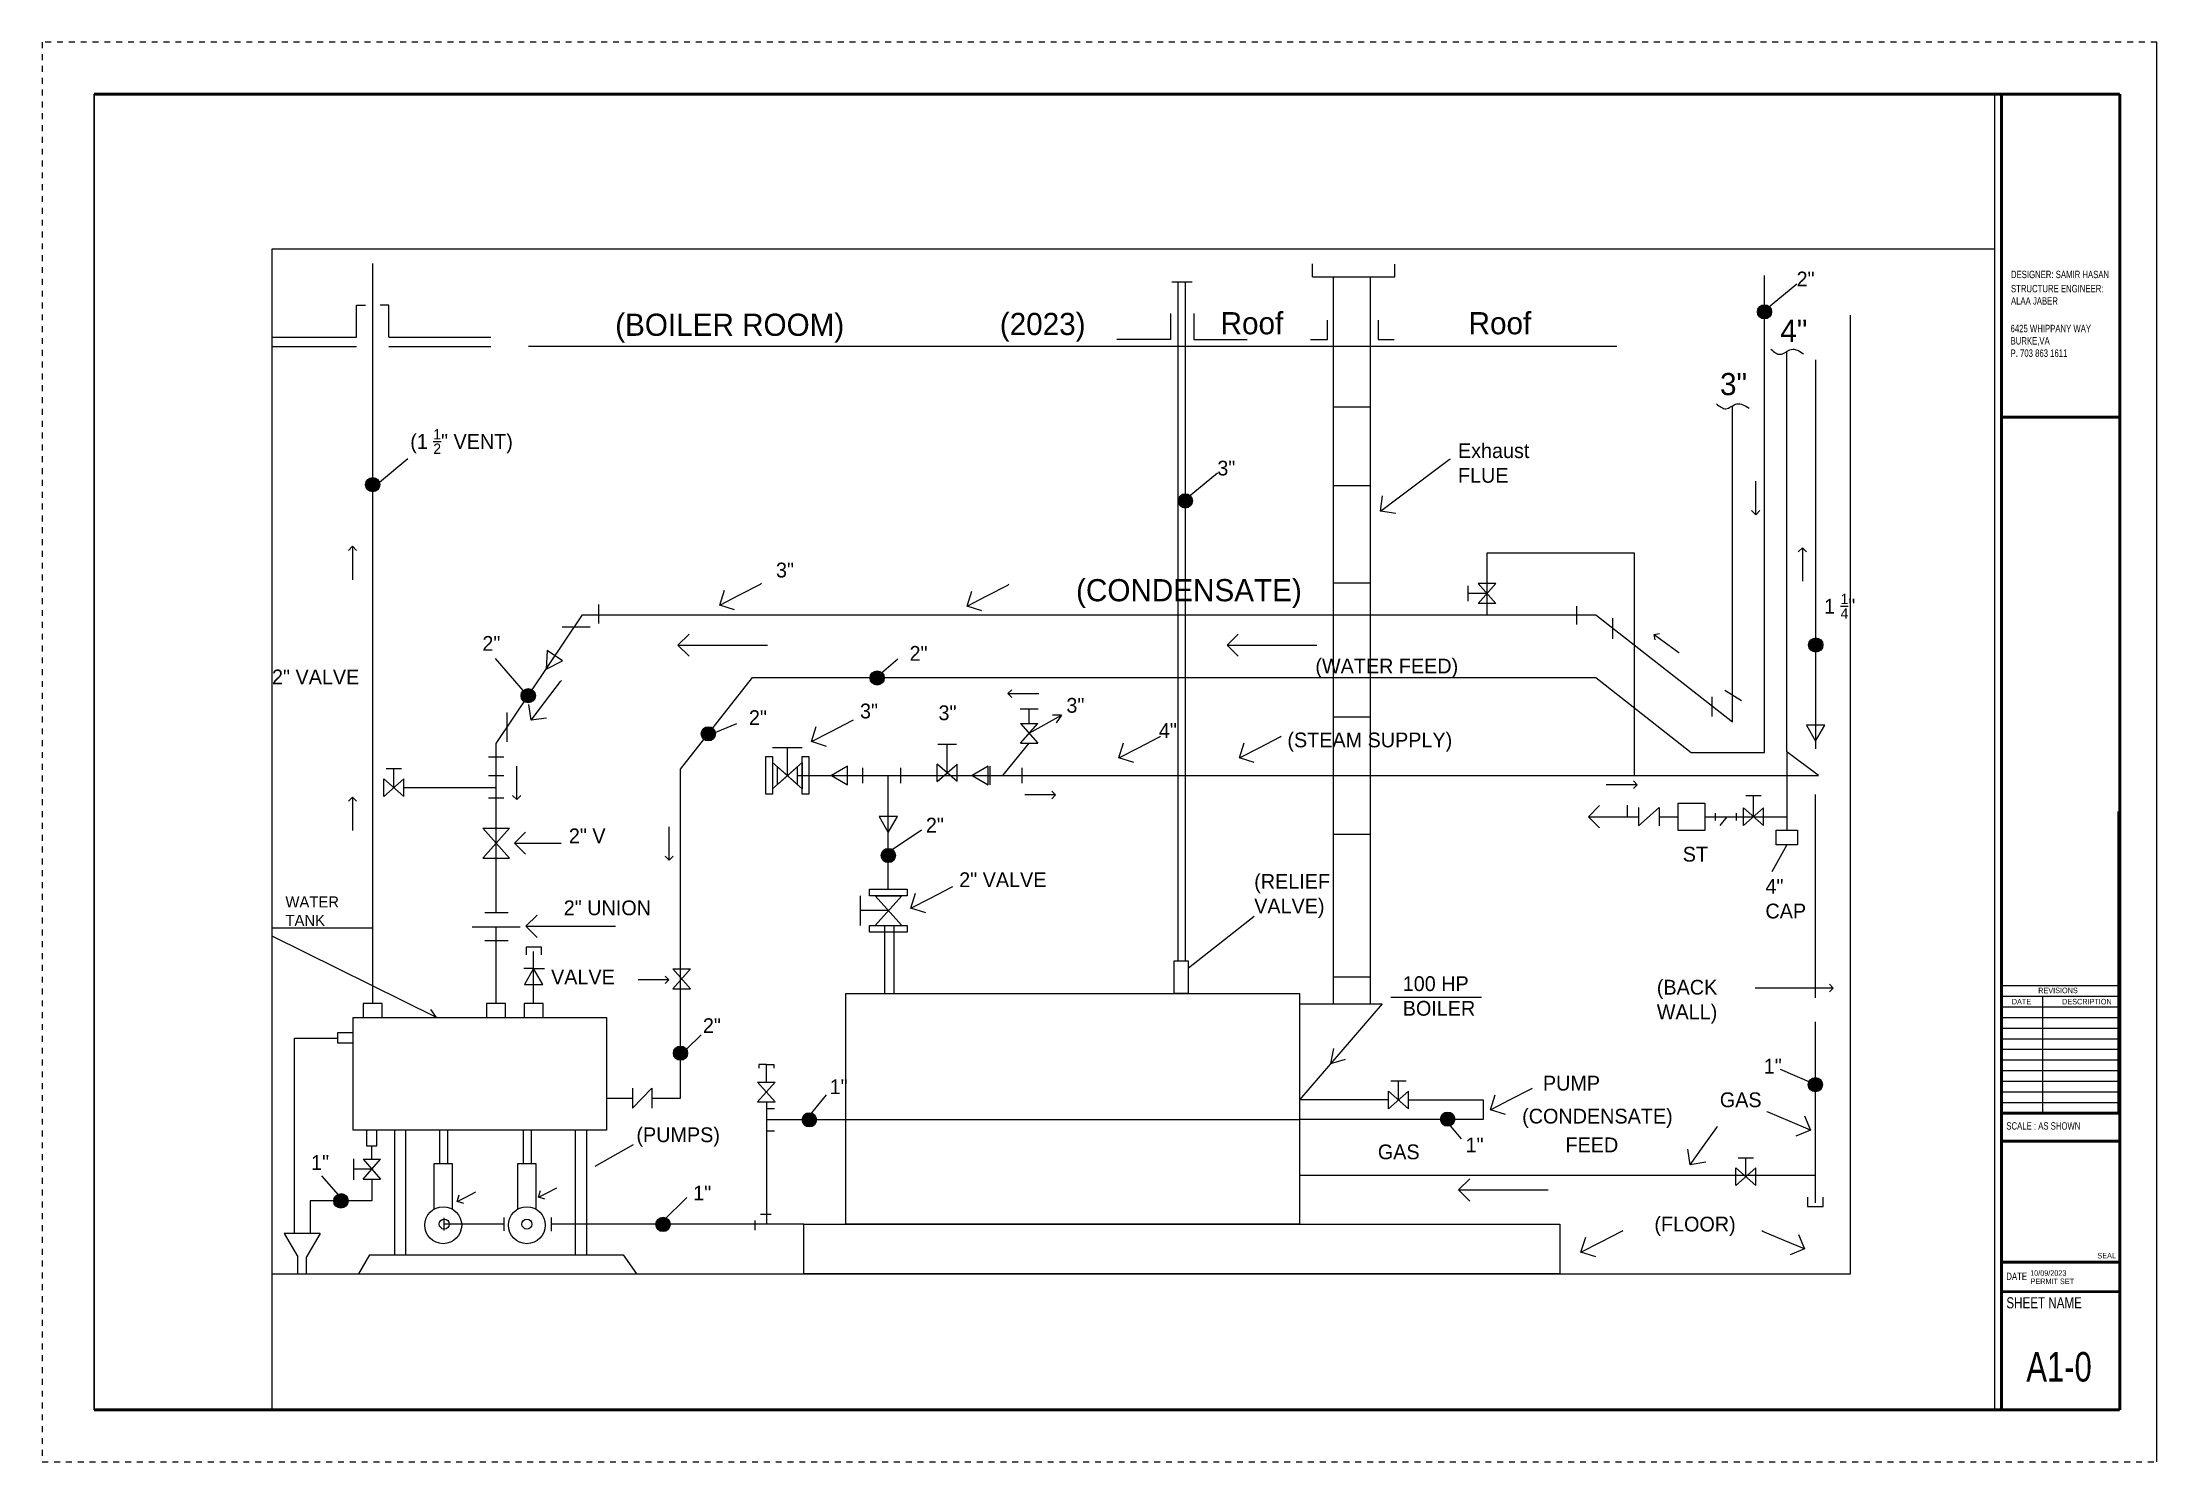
# Paper-space layout 'A1-0' of a CAD drawing. Extents: x 0.6 to 36.4, y 0.3 to 24.3.
# The model-space entities are those that its viewports show. They can reach past a viewport. Long polylines and large blocks are cut down to what shows.
import ezdxf
from ezdxf import colors
from ezdxf.entities.mleader import LeaderData, LeaderLine
from ezdxf.math import Vec2, Vec3

# ---------------------------------------------------------------- set-up
doc = ezdxf.new("R2010")
doc.units = 0
doc.header["$LTSCALE"] = 8
doc.header["$MEASUREMENT"] = 0
for name, pattern in [('$3$HIDDEN', [0.375, 0.25, -0.125]), ('100776_PBASE$0$DASHED', [0.75, 0.5, -0.25]), ('HIDDEN2', [0.1875, 0.125, -0.0625])]:
    doc.linetypes.add(name, pattern=pattern)
doc.layers.get('0').update_dxf_attribs({"lineweight": 9})
doc.layers.add('$1$DETAIL', color=1, linetype='Continuous')
doc.layers.add('Border', color=53, linetype='Continuous')
doc.layers.add('No Plot', color=33, linetype='HIDDEN2', lineweight=18, plot=False)
doc.styles.get("Standard").update_dxf_attribs({"font": 'stylu.ttf'})
doc.styles.add('Text - MM', font='arial.ttf', dxfattribs={"width": 0.75, "height": 0.09375})
picture_1 = doc.add_image_def('image1.png', size_in_pixel=(1835, 1408))

psp = doc.layouts.new('A1-0')

# ---------------------------------------------------------------- texts
at = {"layer": 'Border', "style": 'Text - MM'}
for s, insert, char_height, width, attachment_point in [('DESIGNER: SAMIR HASAN', (33.898, 20.457), 0.125, 2.86487, 1), ('\\PSTRUCTURE ENGINEER:\\PALAA JABER', (33.898, 20.426), 0.125, 2.86487, 1), ('6425 WHIPPANY WAY\\PBURKE,VA\\PP. 703 863 1611', (33.891, 19.543), 0.125, 2.86487, 1), ('REVISIONS', (34.693, 8.336), 0.0938, 1.1254, 2), ('DATE', (33.912, 8.146), 0.0938, 1.1254, 1), ('DESCRIPTION', (34.763, 8.146), 0.09375, 1.1254, 1), ('SCALE : AS SHOWN', (33.82, 6.06), 0.125, 1.76597, 1), ('SEAL', (35.673, 3.851), 0.0938, 0.44116, 3), ('DATE', (33.82, 3.517), 0.125, 1.76597, 1), ('10/09/2023', (34.222, 3.557), 0.0938, 1.1254, 1), ('PERMIT SET', (34.229, 3.417), 0.0938, 1.1254, 1), ('SHEET NAME', (33.82, 3.101), 0.1875, 1.76597, 1), ('A1-0', (35.264, 1.668), 0.5, 1.75547, 9)]:
    psp.add_mtext(s, dxfattribs=dict(at, insert=insert, char_height=char_height, width=width, attachment_point=attachment_point))

msp = doc.modelspace()

# ---------------------------------------------------------------- texts
at = {"layer": '$1$DETAIL', "color": 2, "attachment_point": 1}
for s, width, heights, insert, char_height in [('2"', 12.0806, [0], (-427091.27, -1444647.94), 4), ('(BOILER ROOM)', 66.1207, [10.55], (-427410.86, -1444659.31), 6), ('(2023)', 12.0806, [0], (-427306.81, -1444659.1), 6), ('Roof', 12.0806, [0], (-427247.08, -1444658.89), 6), ('Roof', 12.0806, [0], (-427179.99, -1444658.89), 6), ('4"', 12.0806, [0], (-427095.66, -1444660.94), 6), ('3"', 12.0806, [0], (-427111.98, -1444675.36), 6), ('\\A1;(1 {\\H0.7x;\\S1/2;}" VENT)', 48.4179, [11.9], (-427466.3, -1444690.53), 4), ('Exhaust\\PFLUE', 12.0806, [0], (-427182.87, -1444694.38), 4), ('3"', 12.0806, [0], (-427247.97, -1444699.09), 4), ('3"', 12.0806, [0], (-427367.36, -1444726.67), 4), ('(CONDENSATE)', 12.0806, [0], (-427286.18, -1444731.12), 6), ('\\A1;1 {\\H0.7x;\\S1/4;}"', 12.0806, [0], (-427083.82, -1444735.09), 4), ('2"', 12.0806, [0], (-427446.79, -1444746.52), 4), ('2"', 12.0806, [0], (-427331.23, -1444749.22), 4), ('2" VALVE', 30.232, [9.84], (-427503.7, -1444755.59), 4), ('(WATER FEED)', 60.9892, [13.9], (-427221.44, -1444752.63), 4), ('3"', 12.0806, [0], (-427288.8, -1444763.27), 4), ('2"', 12.0806, [0], (-427374.68, -1444766.59), 4), ('3"', 12.0806, [0], (-427344.63, -1444764.8), 4), ('3"', 12.0806, [0], (-427323.4, -1444765.29), 4), ('4"', 12.0806, [0], (-427263.78, -1444770.07), 4), ('(STEAM SUPPLY)', 50.9862, [9.15], (-427229.01, -1444772.63), 4), ('2"', 12.0806, [0], (-427326.81, -1444795.68), 4), ('2" V', 12.0806, [0], (-427423.39, -1444798.58), 4), ('ST', 12.0806, [0], (-427122.06, -1444803.54), 4), ('2" VALVE', 39.6678, [9.66], (-427317.8, -1444810.45), 4), ('(RELIEF\\PVALVE)', 72.2272, [14.54], (-427237.99, -1444810.89), 4), ('4" CAP', 12.0806, [0], (-427099.69, -1444812.25), 4), ('WATER TANK', 12.0806, [0], (-427500.06, -1444816.95), 3), ('2" UNION', 26.3726, [9.69], (-427424.78, -1444818.05), 4), ('VALVE', 12.0806, [0], (-427428.21, -1444836.75), 4), ('100 HP\\PBOILER', 25.8946, [16.11], (-427197.81, -1444838.56), 4), ('(BACK\\PWALL)', 12.0806, [0], (-427129.07, -1444839.52), 4), ('2"', 12.0806, [0], (-427387.13, -1444849.92), 4), ('PUMP', 12.0806, [0], (-427159.89, -1444865.48), 4), ('1"', 12.0806, [0], (-427100.15, -1444860.89), 4), ('1"', 12.0806, [0], (-427352.85, -1444866.45), 4), ('GAS', 12.0806, [0], (-427112.03, -1444869.98), 4), ('(CONDENSATE)', 12.0806, [0], (-427165.5, -1444874.4), 4), ('(PUMPS)', 12.0806, [0], (-427405.11, -1444879.44), 4), ('1"', 12.0806, [0], (-427180.81, -1444882.2), 4), ('FEED', 12.0806, [0], (-427153.77, -1444882.18), 4), ('1"', 12.0806, [0], (-427493.13, -1444886.95), 4), ('GAS', 12.0806, [0], (-427204.54, -1444884.07), 4), ('1"', 12.0806, [0], (-427389.76, -1444895.21), 4), ('(FLOOR)', 12.0806, [0], (-427129.73, -1444903.61), 4)]:
    msp.add_mtext_dynamic_manual_height_columns(s, width=width, gutter_width=1.6, heights=heights, dxfattribs=dict(at, insert=insert, char_height=char_height))

# ---------------------------------------------------------------- blocks, each defined once
blk = doc.blocks.new('_Open90')
at = {"color": 0, "linetype": 'ByBlock'}
for p, q in [((0, 0), (-1, 0)), ((-0.5, 0.5), (0, 0)), ((0, 0), (-0.5, -0.5))]:
    blk.add_line(p, q, dxfattribs=at)

# ---------------------------------------------------------------- hatches: boundary and pattern name
at = {"layer": '$1$DETAIL'}
h = msp.add_hatch(color=1, dxfattribs=at)
h.dxf.hatch_style = 1
h.paths.add_polyline_path([(-427101.87, -1444658.81, 1), (-427098.01, -1444658.81, 1)])
h = msp.add_hatch(color=1, dxfattribs=at)
h.dxf.hatch_style = 1
h.paths.add_polyline_path([(-427475.37, -1444703.97, 0.600099), (-427478.38, -1444705.58, 0.249922), (-427477.52, -1444707.18)])
h.paths.add_polyline_path([(-427477.52, -1444707.18, 0.600099), (-427474.52, -1444705.58, 0.249922), (-427475.37, -1444703.97)])
h = msp.add_hatch(color=1, dxfattribs=at)
h.dxf.hatch_style = 1
h.paths.add_polyline_path([(-427478.38, -1444705.58, 1), (-427474.52, -1444705.58, 1)])
h = msp.add_hatch(color=1, dxfattribs=at)
h.dxf.hatch_style = 1
h.paths.add_polyline_path([(-427255.56, -1444708.36, 0.600099), (-427258.57, -1444709.96, 0.249922), (-427257.71, -1444711.56)])
h.paths.add_polyline_path([(-427257.71, -1444711.56, 0.600099), (-427254.71, -1444709.96, 0.249922), (-427255.56, -1444708.36)])
h = msp.add_hatch(color=1, dxfattribs=at)
h.dxf.hatch_style = 1
h.paths.add_polyline_path([(-427258.57, -1444709.96, 1), (-427254.71, -1444709.96, 1)])
h = msp.add_hatch(color=1, dxfattribs=at)
h.dxf.hatch_style = 1
h.paths.add_polyline_path([(-427084.99, -1444747.35, 0.600099), (-427088, -1444748.95, 0.249922), (-427087.14, -1444750.55)])
h.paths.add_polyline_path([(-427087.14, -1444750.55, 0.600099), (-427084.14, -1444748.95, 0.249922), (-427084.99, -1444747.35)])
h = msp.add_hatch(color=1, dxfattribs=at)
h.dxf.hatch_style = 1
h.paths.add_polyline_path([(-427088, -1444748.95, 1), (-427084.14, -1444748.95, 1)])
h = msp.add_hatch(color=1, dxfattribs=at)
h.dxf.hatch_style = 1
h.paths.add_polyline_path([(-427338.92, -1444756.25, 0.600099), (-427341.92, -1444757.85, 0.249922), (-427341.07, -1444759.45)])
h.paths.add_polyline_path([(-427341.07, -1444759.45, 0.600099), (-427338.06, -1444757.85, 0.249922), (-427338.92, -1444756.25)])
h = msp.add_hatch(color=1, dxfattribs=at)
h.dxf.hatch_style = 1
h.paths.add_polyline_path([(-427341.92, -1444757.85, 1), (-427338.06, -1444757.85, 1)])
h = msp.add_hatch(color=1, dxfattribs=at)
h.dxf.hatch_style = 1
h.paths.add_polyline_path([(-427433.32, -1444761.06, 0.600099), (-427436.32, -1444762.67, 0.249922), (-427435.47, -1444764.27)])
h.paths.add_polyline_path([(-427435.47, -1444764.27, 0.600099), (-427432.46, -1444762.67, 0.249922), (-427433.32, -1444761.06)])
h = msp.add_hatch(color=1, dxfattribs=at)
h.dxf.hatch_style = 1
h.paths.add_polyline_path([(-427436.32, -1444762.67, 1), (-427432.46, -1444762.67, 1)])
h = msp.add_hatch(color=1, dxfattribs=at)
h.dxf.hatch_style = 1
h.paths.add_polyline_path([(-427384.61, -1444771.37, 0.600099), (-427387.61, -1444772.98, 0.249922), (-427386.76, -1444774.58)])
h.paths.add_polyline_path([(-427386.76, -1444774.58, 0.600099), (-427383.75, -1444772.98, 0.249922), (-427384.61, -1444771.37)])
h = msp.add_hatch(color=1, dxfattribs=at)
h.dxf.hatch_style = 1
h.paths.add_polyline_path([(-427335.9, -1444804.29, 0.600099), (-427338.91, -1444805.9, 0.249922), (-427338.05, -1444807.5)])
h.paths.add_polyline_path([(-427338.05, -1444807.5, 0.600099), (-427335.05, -1444805.9, 0.249922), (-427335.9, -1444804.29)])
h = msp.add_hatch(color=1, dxfattribs=at)
h.dxf.hatch_style = 1
h.paths.add_polyline_path([(-427392.12, -1444857.76, 0.600099), (-427395.13, -1444859.36, 0.249922), (-427394.27, -1444860.97)])
h.paths.add_polyline_path([(-427394.27, -1444860.97, 0.600099), (-427391.26, -1444859.36, 0.249922), (-427392.12, -1444857.76)])
h = msp.add_hatch(color=1, dxfattribs=at)
h.dxf.hatch_style = 1
h.paths.add_polyline_path([(-427085.1, -1444866.29, 0.600099), (-427088.1, -1444867.9, 0.249922), (-427087.25, -1444869.5)])
h.paths.add_polyline_path([(-427087.25, -1444869.5, 0.600099), (-427084.24, -1444867.9, 0.249922), (-427085.1, -1444866.29)])
h = msp.add_hatch(color=1, dxfattribs=at)
h.dxf.hatch_style = 1
h.paths.add_polyline_path([(-427088.1, -1444867.9, 1), (-427084.24, -1444867.9, 1)])
h = msp.add_hatch(color=1, dxfattribs=at)
h.dxf.hatch_style = 1
h.paths.add_polyline_path([(-427357.27, -1444875.81, 0.600099), (-427360.28, -1444877.41, 0.249922), (-427359.42, -1444879.01)])
h.paths.add_polyline_path([(-427359.42, -1444879.01, 0.600099), (-427356.41, -1444877.41, 0.249922), (-427357.27, -1444875.81)])
h = msp.add_hatch(color=1, dxfattribs=at)
h.dxf.hatch_style = 1
h.paths.add_polyline_path([(-427360.28, -1444877.41, 1), (-427356.41, -1444877.41, 1)])
h = msp.add_hatch(color=1, dxfattribs=at)
h.dxf.hatch_style = 1
h.paths.add_polyline_path([(-427187.59, -1444877.23, 1), (-427183.73, -1444877.23, 1)])
h = msp.add_hatch(color=1, dxfattribs=at)
h.dxf.hatch_style = 1
h.paths.add_polyline_path([(-427483.99, -1444897.77, 0.600099), (-427487, -1444899.38, 0.249922), (-427486.15, -1444900.98)])
h.paths.add_polyline_path([(-427486.15, -1444900.98, 0.600099), (-427483.14, -1444899.38, 0.249922), (-427483.99, -1444897.77)])
h = msp.add_hatch(color=1, dxfattribs=at)
h.dxf.hatch_style = 1
h.paths.add_polyline_path([(-427486.95, -1444899.3, 1), (-427483.09, -1444899.3, 1)])
h = msp.add_hatch(color=1, dxfattribs=at)
h.dxf.hatch_style = 1
h.paths.add_polyline_path([(-427396.83, -1444904.09, 0.600099), (-427399.84, -1444905.7, 0.249922), (-427398.98, -1444907.3)])
h.paths.add_polyline_path([(-427398.98, -1444907.3, 0.600099), (-427395.98, -1444905.7, 0.249922), (-427396.83, -1444904.09)])
h = msp.add_hatch(color=1, dxfattribs=at)
h.dxf.hatch_style = 1
h.paths.add_polyline_path([(-427399.84, -1444905.7, 1), (-427395.98, -1444905.7, 1)])

# ---------------------------------------------------------------- linework, layer by layer
at = {"layer": '$1$DETAIL', "color": 7}
for p, q in [((-427476.45, -1444836.69), (-427476.45, -1444645.77)), ((-427099.94, -1444778.01), (-427099.94, -1444648.96)), ((-427480.82, -1444665.68), (-427480.82, -1444657.03)), ((-427480.82, -1444657.03), (-427478.44, -1444657.03)), ((-427472.08, -1444657.03), (-427474.45, -1444657.03)), ((-427472.08, -1444665.68), (-427472.08, -1444657.03)), ((-427260.67, -1444659.29), (-427260.67, -1444666.34)), ((-427254.34, -1444659.29), (-427254.34, -1444666.34)), ((-427076.67, -1444919.03), (-427076.67, -1444659.72)), ((-427503.7, -1444665.68), (-427480.82, -1444665.68)), ((-427472.08, -1444665.68), (-427444.49, -1444665.68)), ((-427218.19, -1444666.33), (-427218.19, -1444661.09)), ((-427204.45, -1444661.04), (-427204.45, -1444666.33)), ((-427503.7, -1444668.19), (-427480.82, -1444668.19)), ((-427472.08, -1444668.19), (-427444.49, -1444668.19)), ((-427139.85, -1444668.16), (-427434.27, -1444668.16)), ((-427260.67, -1444666.34), (-427275.16, -1444666.34)), ((-427254.34, -1444666.34), (-427239.86, -1444666.34)), ((-427222.76, -1444666.33), (-427218.19, -1444666.33)), ((-427204.45, -1444666.33), (-427200.15, -1444666.33)), ((-427093.89, -1444777.83), (-427093.89, -1444669.52)), ((-427086.12, -1444671.81), (-427086.12, -1444777.03)), ((-427108.62, -1444769.76), (-427108.62, -1444684.25)), ((-427174.98, -1444740.83), (-427174.98, -1444723.98)), ((-427174.98, -1444723.98), (-427135.2, -1444723.98)), ((-427135.2, -1444723.98), (-427135.2, -1444748.97)), ((-427443.07, -1444775.59), (-427419.73, -1444740.83)), ((-427419.73, -1444740.83), (-427145.61, -1444740.83)), ((-427145.61, -1444740.83), (-427108.62, -1444769.76)), ((-427393.19, -1444782.55), (-427373.75, -1444757.78)), ((-427373.75, -1444757.78), (-427145.65, -1444757.78)), ((-427145.61, -1444757.78), (-427119.74, -1444778.01)), ((-427443.07, -1444821.29), (-427443.07, -1444775.59)), ((-427119.74, -1444778.01), (-427099.94, -1444778.01)), ((-427085.3, -1444784.27), (-427093.89, -1444777.83)), ((-427093.89, -1444777.83), (-427093.89, -1444799.01)), ((-427393.19, -1444871.51), (-427393.19, -1444782.55)), ((-427361.58, -1444784.27), (-427085.3, -1444784.27)), ((-427468.06, -1444787.52), (-427443.07, -1444787.52)), ((-427086.12, -1444844.4), (-427086.12, -1444789.4)), ((-427128.41, -1444795.42), (-427123.32, -1444795.42)), ((-427116.13, -1444795.41), (-427093.89, -1444795.41)), ((-427476.45, -1444843.05), (-427476.45, -1444825.52)), ((-427443.07, -1444845.97), (-427443.07, -1444825.15)), ((-427434.86, -1444832.73), (-427434.86, -1444830.56)), ((-427434.86, -1444830.56), (-427430.91, -1444830.56)), ((-427432.93, -1444845.97), (-427432.93, -1444831.89)), ((-427430.91, -1444830.56), (-427430.91, -1444832.75)), ((-427476.45, -1444845.97), (-427476.45, -1444843.05)), ((-427086.12, -1444899.85), (-427086.12, -1444850.91)), ((-427497.58, -1444908.19), (-427497.58, -1444855.3)), ((-427497.58, -1444855.3), (-427486.01, -1444855.3)), ((-427413.23, -1444871.51), (-427406.15, -1444871.51)), ((-427400.98, -1444871.51), (-427393.19, -1444871.51)), ((-427369.96, -1444872.55), (-427369.96, -1444905.62)), ((-427369.96, -1444877.34), (-427348.43, -1444877.34)), ((-427201.64, -1444872.03), (-427225.71, -1444872.03)), ((-427176.04, -1444877.34), (-427225.71, -1444877.34)), ((-427196.26, -1444872.03), (-427176.04, -1444872.03)), ((-427176.04, -1444872.03), (-427176.04, -1444877.34)), ((-427476.74, -1444884.46), (-427476.74, -1444888.09)), ((-427476.69, -1444893.46), (-427476.69, -1444899.3)), ((-427086.12, -1444892.48), (-427225.43, -1444892.48)), ((-427476.69, -1444899.3), (-427493.35, -1444899.3)), ((-427493.35, -1444899.3), (-427493.35, -1444908.19)), ((-427088.33, -1444898.35), (-427088.33, -1444900.85)), ((-427084.03, -1444900.85), (-427084.03, -1444898.32)), ((-427457.12, -1444907.32), (-427457.12, -1444903.93)), ((-427440.96, -1444905.62), (-427457.12, -1444905.62)), ((-427440.96, -1444903.8), (-427440.96, -1444907.44)), ((-427428.22, -1444903.84), (-427428.22, -1444907.48)), ((-427359.83, -1444905.62), (-427428.22, -1444905.62)), ((-427088.33, -1444900.85), (-427084.03, -1444900.85)), ((-427490.65, -1444908.19), (-427500.45, -1444908.19)), ((-427500.45, -1444908.19), (-427496.74, -1444914.44)), ((-427490.65, -1444908.19), (-427494.37, -1444914.44)), ((-427496.74, -1444919.03), (-427496.74, -1444914.44)), ((-427494.37, -1444919.03), (-427494.37, -1444914.44)), ((-427503.7, -1444919.03), (-427076.67, -1444919.03))]:
    msp.add_line(p, q, dxfattribs=at)
at = {"layer": '$1$DETAIL', "color": 4}
for p, q in [((-427222.23, -1444649.38), (-427222.23, -1444645.8)), ((-427199.98, -1444649.38), (-427199.98, -1444645.93)), ((-427254.75, -1444650.81), (-427260.29, -1444650.81)), ((-427258.65, -1444650.81), (-427258.65, -1444834.39)), ((-427256.64, -1444650.81), (-427256.64, -1444834.39)), ((-427222.23, -1444649.38), (-427199.98, -1444649.38)), ((-427216.54, -1444845.99), (-427216.54, -1444649.28)), ((-427206.56, -1444845.99), (-427206.56, -1444649.28)), ((-427216.54, -1444684.54), (-427206.56, -1444684.54)), ((-427216.54, -1444705.8), (-427206.56, -1444705.8)), ((-427216.54, -1444732.09), (-427206.56, -1444732.09)), ((-427216.54, -1444768.4), (-427206.56, -1444768.4)), ((-427216.54, -1444800.1), (-427206.56, -1444800.1)), ((-427216.54, -1444838.73), (-427206.56, -1444838.73)), ((-427225.71, -1444845.99), (-427203.38, -1444845.99)), ((-427203.38, -1444845.99), (-427225.71, -1444872.03)), ((-427470.59, -1444880.22), (-427470.59, -1444913.94)), ((-427467.57, -1444880.22), (-427467.57, -1444913.94)), ((-427458.4, -1444880.22), (-427458.4, -1444889.14)), ((-427456.21, -1444880.22), (-427456.21, -1444889.14)), ((-427435.78, -1444880.22), (-427435.78, -1444889.14)), ((-427433.59, -1444880.22), (-427433.59, -1444889.14)), ((-427421.57, -1444913.94), (-427421.57, -1444880.22)), ((-427418.54, -1444913.94), (-427418.54, -1444880.22)), ((-427477.29, -1444913.94), (-427480.32, -1444919.03)), ((-427477.29, -1444913.94), (-427408.66, -1444913.94)), ((-427408.66, -1444913.94), (-427405.13, -1444919.03))]:
    msp.add_line(p, q, dxfattribs=at)
at = {"layer": '$1$DETAIL'}
for p, q in [((-427099.4, -1444658.01), (-427091.22, -1444651.22)), ((-427474.63, -1444704.92), (-427466.97, -1444698.48)), ((-427256.1, -1444709.16), (-427247.91, -1444702.37)), ((-427415.34, -1444737.99), (-427415.34, -1444743.15)), ((-427150.74, -1444743.43), (-427150.74, -1444738.42)), ((-427425.18, -1444744), (-427417.6, -1444744)), ((-427140.96, -1444747.28), (-427140.96, -1444741.68)), ((-427435.08, -1444761.98), (-427443.2, -1444752.59)), ((-427339.45, -1444757.05), (-427334.4, -1444752.65)), ((-427114.17, -1444763), (-427114.17, -1444768.33)), ((-427106.16, -1444764.09), (-427110.72, -1444761.27)), ((-427440.13, -1444767.18), (-427440.13, -1444775.17)), ((-427296.44, -1444766.31), (-427301.29, -1444766.31)), ((-427298.86, -1444770.14), (-427298.86, -1444766.31)), ((-427298.86, -1444772.82), (-427290.1, -1444767.92)), ((-427290.1, -1444767.92), (-427292.55, -1444767.92)), ((-427290.1, -1444767.92), (-427291.54, -1444769.99)), ((-427384.72, -1444772.98), (-427377.91, -1444770.17)), ((-427445.17, -1444779.21), (-427440.98, -1444779.21)), ((-427305.97, -1444784.27), (-427298.86, -1444775.51)), ((-427445.17, -1444784.22), (-427440.98, -1444784.22)), ((-427343.9, -1444786.35), (-427343.9, -1444782.2)), ((-427336.98, -1444814.98), (-427336.98, -1444784.27)), ((-427333.55, -1444786.35), (-427333.55, -1444782.2)), ((-427309.39, -1444786.78), (-427309.39, -1444781.77)), ((-427300.76, -1444786.35), (-427300.76, -1444782.2)), ((-427445.17, -1444790.26), (-427440.98, -1444790.26)), ((-427137.05, -1444795.41), (-427137.05, -1444792.29)), ((-427134.02, -1444792.94), (-427134.02, -1444797.9)), ((-427134.02, -1444792.94), (-427134.02, -1444797.9)), ((-427134.02, -1444797.9), (-427128.41, -1444792.94)), ((-427128.41, -1444792.94), (-427128.41, -1444797.9)), ((-427113.28, -1444794.42), (-427113.28, -1444796.4)), ((-427113.28, -1444795.41), (-427107.65, -1444795.41)), ((-427110.09, -1444795.41), (-427112.02, -1444797.81)), ((-427107.65, -1444794.42), (-427107.65, -1444796.4)), ((-427336.19, -1444804.45), (-427327.98, -1444798.93)), ((-427093.89, -1444803.04), (-427097.92, -1444810.33)), ((-427476.45, -1444825.52), (-427503.7, -1444825.52)), ((-427449.53, -1444825.15), (-427436.61, -1444825.15)), ((-427446.08, -1444821.29), (-427439.83, -1444821.29)), ((-427338, -1444824.84), (-427338, -1444843.27)), ((-427335.49, -1444824.84), (-427335.49, -1444843.27)), ((-427237.99, -1444822.37), (-427255.78, -1444836.33)), ((-427459.17, -1444849.72), (-427503.7, -1444827.75)), ((-427446.08, -1444828.86), (-427439.83, -1444828.86)), ((-427432.93, -1444836.44), (-427435.57, -1444836.44)), ((-427432.93, -1444836.44), (-427430, -1444836.44)), ((-427459.17, -1444849.72), (-427460.75, -1444847.55)), ((-427200.99, -1444844.18), (-427176.54, -1444844.18)), ((-427391.57, -1444858.32), (-427387.59, -1444854.45)), ((-427217.25, -1444862.16), (-427216.42, -1444858.07)), ((-427369.96, -1444862.41), (-427371.98, -1444862.41)), ((-427371.98, -1444862.41), (-427371.98, -1444863.46)), ((-427369.96, -1444867.17), (-427369.96, -1444862.41)), ((-427369.96, -1444862.41), (-427367.93, -1444862.41)), ((-427367.93, -1444862.41), (-427367.93, -1444863.46)), ((-427217.25, -1444862.16), (-427213.29, -1444860.99)), ((-427087.04, -1444867.47), (-427095.6, -1444863.82)), ((-427406.15, -1444874.23), (-427400.98, -1444868.81)), ((-427406.15, -1444868.82), (-427406.15, -1444874.23)), ((-427400.98, -1444868.81), (-427400.98, -1444874.22)), ((-427358.35, -1444876.45), (-427353.72, -1444870.65)), ((-427369.96, -1444874.3), (-427367.73, -1444874.3)), ((-427369.96, -1444880.37), (-427367.79, -1444880.37)), ((-427184.96, -1444879.03), (-427182.04, -1444882.57)), ((-427416.28, -1444889.93), (-427405.91, -1444884.1)), ((-427485.07, -1444898.41), (-427490.22, -1444892.51)), ((-427397.91, -1444904.73), (-427391.5, -1444898.43)), ((-427373.07, -1444904.61), (-427373.07, -1444907.25)), ((-427371.55, -1444902.94), (-427368.66, -1444902.94))]:
    msp.add_line(p, q, dxfattribs=at)
at = {"layer": '$1$DETAIL', "color": 5}
for p, q in [((-427180.12, -1444737.06), (-427180.12, -1444732.96)), ((-427172.6, -1444732.32), (-427177.37, -1444732.32)), ((-427172.6, -1444737.7), (-427177.37, -1444732.32)), ((-427172.6, -1444732.32), (-427177.37, -1444737.7)), ((-427174.98, -1444735.01), (-427180.12, -1444735.01)), ((-427172.6, -1444737.7), (-427177.37, -1444737.7)), ((-427301.25, -1444770.14), (-427296.48, -1444770.14)), ((-427301.25, -1444770.14), (-427296.48, -1444775.51)), ((-427301.25, -1444775.51), (-427296.48, -1444770.14)), ((-427368.3, -1444776.66), (-427364.27, -1444776.66)), ((-427364.27, -1444784.27), (-427364.27, -1444776.66)), ((-427364.27, -1444776.66), (-427360.24, -1444776.66)), ((-427323.61, -1444775.74), (-427318.52, -1444775.74)), ((-427321.06, -1444783.53), (-427321.06, -1444775.74)), ((-427301.25, -1444775.51), (-427296.48, -1444775.51)), ((-427473.43, -1444789.9), (-427473.43, -1444785.13)), ((-427473.43, -1444789.9), (-427468.06, -1444785.13)), ((-427468.06, -1444789.9), (-427473.43, -1444785.13)), ((-427472.79, -1444782.38), (-427468.69, -1444782.38)), ((-427470.74, -1444787.52), (-427470.74, -1444782.38)), ((-427468.06, -1444789.9), (-427468.06, -1444785.13)), ((-427368.3, -1444780.7), (-427368.3, -1444787.85)), ((-427360.24, -1444780.7), (-427368.3, -1444787.85)), ((-427368.3, -1444780.7), (-427360.24, -1444787.85)), ((-427366.96, -1444786.66), (-427366.96, -1444781.89)), ((-427366.96, -1444786.66), (-427361.58, -1444781.89)), ((-427361.58, -1444786.66), (-427366.96, -1444781.89)), ((-427361.58, -1444786.66), (-427361.58, -1444781.89)), ((-427360.24, -1444780.7), (-427360.24, -1444787.85)), ((-427323.75, -1444785.91), (-427323.75, -1444781.15)), ((-427323.75, -1444785.91), (-427318.37, -1444781.15)), ((-427318.37, -1444785.91), (-427323.75, -1444781.15)), ((-427318.37, -1444785.91), (-427318.37, -1444781.15)), ((-427104.98, -1444789.64), (-427102.9, -1444789.64)), ((-427102.9, -1444795.41), (-427102.9, -1444789.64)), ((-427102.9, -1444789.64), (-427100.83, -1444789.64)), ((-427105.59, -1444797.8), (-427105.59, -1444793.03)), ((-427105.59, -1444797.8), (-427100.22, -1444793.03)), ((-427100.22, -1444797.8), (-427105.59, -1444793.03)), ((-427100.22, -1444797.8), (-427100.22, -1444793.03)), ((-427446.64, -1444798.54), (-427439.49, -1444798.54)), ((-427446.64, -1444798.54), (-427439.49, -1444806.6)), ((-427446.64, -1444806.6), (-427439.49, -1444798.54)), ((-427446.64, -1444806.6), (-427439.49, -1444806.6)), ((-427344.53, -1444820.81), (-427344.53, -1444816.78)), ((-427340.5, -1444816.78), (-427333.35, -1444816.78)), ((-427340.5, -1444816.78), (-427333.35, -1444824.84)), ((-427340.5, -1444824.84), (-427333.35, -1444816.78)), ((-427336.92, -1444820.81), (-427344.53, -1444820.81)), ((-427344.53, -1444824.84), (-427344.53, -1444820.81)), ((-427340.5, -1444824.84), (-427333.35, -1444824.84)), ((-427395.24, -1444836.58), (-427390.48, -1444836.58)), ((-427395.24, -1444836.58), (-427390.48, -1444841.95)), ((-427395.24, -1444841.95), (-427390.48, -1444836.58)), ((-427395.24, -1444841.95), (-427390.48, -1444841.95)), ((-427372.34, -1444867.17), (-427367.57, -1444867.17)), ((-427372.34, -1444867.17), (-427367.57, -1444872.55)), ((-427372.34, -1444872.55), (-427367.57, -1444867.17)), ((-427201.64, -1444874.41), (-427201.64, -1444869.64)), ((-427201.64, -1444874.41), (-427196.26, -1444869.64)), ((-427196.26, -1444874.41), (-427201.64, -1444869.64)), ((-427201, -1444866.89), (-427196.9, -1444866.89)), ((-427198.95, -1444872.03), (-427198.95, -1444866.89)), ((-427196.26, -1444874.41), (-427196.26, -1444869.64)), ((-427372.34, -1444872.55), (-427367.57, -1444872.55)), ((-427481.59, -1444890.78), (-427481.59, -1444887.92)), ((-427479.08, -1444888.09), (-427474.31, -1444888.09)), ((-427479.08, -1444888.09), (-427474.31, -1444893.46)), ((-427479.08, -1444893.46), (-427474.31, -1444888.09)), ((-427107.03, -1444887.65), (-427102.93, -1444887.65)), ((-427104.98, -1444892.78), (-427104.98, -1444887.65)), ((-427476.69, -1444890.78), (-427481.59, -1444890.78)), ((-427481.59, -1444893.63), (-427481.59, -1444890.78)), ((-427479.08, -1444893.46), (-427474.31, -1444893.46)), ((-427107.67, -1444895.17), (-427107.67, -1444890.4)), ((-427107.67, -1444895.17), (-427102.29, -1444890.4)), ((-427102.29, -1444895.17), (-427107.67, -1444890.4)), ((-427102.29, -1444895.17), (-427102.29, -1444890.4))]:
    msp.add_line(p, q, dxfattribs=at)
at = {"layer": '$1$DETAIL', "color": 7, "linetype": '$3$HIDDEN'}
msp.add_line((-427135.2, -1444748.97), (-427135.2, -1444784.27), dxfattribs=at)
at = {"layer": '$1$DETAIL', "color": 7, "linetype": '100776_PBASE$0$DASHED', "ltscale": 3}
msp.add_line((-427348.43, -1444877.34), (-427225.71, -1444877.34), dxfattribs=at)
at = {"layer": '$1$DETAIL'}
for points in [[(-427429.56, -1444755.46), (-427425.07, -1444753.26), (-427429.22, -1444750.47)], [(-427086.12, -1444774.99), (-427083.62, -1444770.66), (-427088.62, -1444770.66)], [(-427352.37, -1444784.27), (-427348.04, -1444786.77), (-427348.04, -1444781.77)], [(-427314.3, -1444784.27), (-427309.97, -1444786.77), (-427309.97, -1444781.77)], [(-427336.98, -1444799.63), (-427334.48, -1444795.3), (-427339.48, -1444795.3)], [(-427432.93, -1444836.44), (-427435.43, -1444840.78), (-427430.43, -1444840.78)]]:
    msp.add_lwpolyline(points, close=True, dxfattribs=at)
at = {"layer": '$1$DETAIL', "color": 5}
for points in [[(-427368.3, -1444779.13), (-427368.3, -1444789.3), (-427370.1, -1444789.3), (-427370.1, -1444779.13)], [(-427358.44, -1444779.13), (-427358.44, -1444789.3), (-427360.24, -1444789.3), (-427360.24, -1444779.13)], [(-427342.06, -1444814.98), (-427331.89, -1444814.98), (-427331.89, -1444816.78), (-427342.06, -1444816.78)], [(-427342.06, -1444824.84), (-427331.89, -1444824.84), (-427331.89, -1444826.64), (-427342.06, -1444826.64)]]:
    msp.add_lwpolyline(points, close=True, dxfattribs=at)
at = {"layer": '$1$DETAIL', "color": 3}
for points in [[(-427123.32, -1444791.71), (-427116.13, -1444791.71), (-427116.13, -1444799.12), (-427123.32, -1444799.12)], [(-427096.75, -1444799.01), (-427091.02, -1444799.01), (-427091.02, -1444803.04), (-427096.75, -1444803.04)]]:
    msp.add_lwpolyline(points, close=True, dxfattribs=at)
at = {"layer": '$1$DETAIL', "color": 4}
for points in [[(-427259.67, -1444834.4), (-427255.84, -1444834.4), (-427255.84, -1444843.27), (-427259.67, -1444843.27)], [(-427348.43, -1444843.27), (-427225.71, -1444843.27), (-427225.71, -1444905.62), (-427348.43, -1444905.62)], [(-427479.03, -1444849.72), (-427473.86, -1444849.72), (-427473.86, -1444845.97), (-427479.03, -1444845.97)], [(-427445.65, -1444849.72), (-427440.49, -1444849.72), (-427440.49, -1444845.97), (-427445.65, -1444845.97)], [(-427435.51, -1444849.72), (-427430.35, -1444849.72), (-427430.35, -1444845.97), (-427435.51, -1444845.97)], [(-427481.77, -1444853.87), (-427486.01, -1444853.87), (-427486.01, -1444856.59), (-427481.77, -1444856.59)], [(-427481.77, -1444849.72), (-427413.23, -1444849.72), (-427413.23, -1444880.22), (-427481.77, -1444880.22)], [(-427478.1, -1444880.22), (-427478.1, -1444884.46), (-427475.37, -1444884.46), (-427475.37, -1444880.22)], [(-427359.83, -1444905.62), (-427155.29, -1444905.62), (-427155.29, -1444919.03), (-427359.83, -1444919.03)]]:
    msp.add_lwpolyline(points, close=True, dxfattribs=at)
for points in [[(-427459.81, -1444901.54), (-427459.81, -1444889.18), (-427454.92, -1444889.18), (-427454.92, -1444901.54), (-427454.94, -1444901.54)], [(-427437.19, -1444901.54), (-427437.19, -1444889.18), (-427432.3, -1444889.18), (-427432.3, -1444901.54), (-427432.32, -1444901.54)]]:
    msp.add_lwpolyline(points, dxfattribs=at)
at = {"layer": '$1$DETAIL'}
for centre, radius in [((-427099.94, -1444658.81), 1.93), ((-427476.45, -1444705.58), 1.93), ((-427476.45, -1444705.58), 1.93), ((-427256.64, -1444709.96), 1.93), ((-427256.64, -1444709.96), 1.93), ((-427086.07, -1444748.95), 1.93), ((-427086.07, -1444748.95), 1.93), ((-427339.99, -1444757.85), 1.93), ((-427339.99, -1444757.85), 1.93), ((-427434.39, -1444762.67), 1.93), ((-427434.39, -1444762.67), 1.93), ((-427385.68, -1444772.98), 1.93), ((-427336.98, -1444805.9), 1.93), ((-427393.19, -1444859.36), 1.93), ((-427086.17, -1444867.9), 1.93), ((-427086.17, -1444867.9), 1.93), ((-427358.35, -1444877.41), 1.93), ((-427358.35, -1444877.41), 1.93), ((-427185.66, -1444877.23), 1.93), ((-427485.07, -1444899.38), 1.93), ((-427485.02, -1444899.3), 1.93), ((-427434.75, -1444905.62), 1.34), ((-427397.91, -1444905.7), 1.93), ((-427397.91, -1444905.7), 1.93)]:
    msp.add_circle(centre, radius, dxfattribs=at)
at = {"layer": '$1$DETAIL', "color": 4}
for centre, radius in [((-427457.38, -1444905.91), 5), ((-427457.12, -1444905.62), 1.34), ((-427434.76, -1444905.91), 5)]:
    msp.add_circle(centre, radius, dxfattribs=at)
at = {"layer": '$1$DETAIL'}
for points in [[(-427098.2, -1444668.95), (-427095.66, -1444670.31), (-427092.7, -1444668.97), (-427089.4, -1444670.16)], [(-427112.93, -1444683.68), (-427110.39, -1444685.04), (-427107.43, -1444683.71), (-427104.13, -1444684.9)]]:
    msp.add_spline(points, degree=3, dxfattribs=at)

msp.set_redraw_order([(e.dxf.handle, doc.entitydb.next_handle()) for e in msp.query("TEXT MTEXT ATTDEF DIMENSION ARC_DIMENSION")])  # texts and dimensions are drawn at this point

# ---------------------------------------------------------------- pictures from other files: only their frames are drawn
at = {"layer": '$1$DETAIL'}
image = msp.add_image(picture_1, insert=(-427503.7, -1445025.43), size_in_units=(500, 383.65), dxfattribs=dict(at, fade=52))
image.dxf.flags = 7

# ---------------------------------------------------------------- leaders
ml = msp.add_multileader_mtext('Standard', dxfattribs=at)
ml.set_content('', color=256)
ml.set_leader_properties()
ml.set_arrow_properties(name='OPEN90')
ml.build(insert=Vec2(0, 0))
ml.multileader.update_dxf_attribs({"text_right_attachment_type": 6, "dogleg_length": 0.36, "arrow_head_size": 6})
ctx = ml.context
ctx.base_point, ctx.char_height, ctx.arrow_head_size, ctx.landing_gap_size, ctx.plane_origin, ctx.plane_x_axis, ctx.plane_y_axis = Vec3(-427184.92, -1444698.57), 0.18, 6, 0.09, Vec3(-427203.85, -1444712.76), Vec3(0.834764, 0.550608), Vec3(-0.550608, 0.834764)
ctx.right_attachment = 6
notes = []
notes.append((ctx, [(0, (1, 1, 0), (-427185.22, -1444698.77), (0.834764, 0.550608), 0.36, [(0, [(-427203.85, -1444712.76)], 0, [])])]))
ctx.mtext.insert, ctx.mtext.text_direction, ctx.mtext.rotation, ctx.mtext.flow_direction = Vec3(-427184.89, -1444698.45), Vec3(0.834764, 0.550608), 0.583092, 5
ml = msp.add_multileader_mtext('Standard', dxfattribs=at)
ml.set_content('', color=256)
ml.set_leader_properties()
ml.set_arrow_properties(name='OPEN90')
ml.build(insert=Vec2(0, 0))
ml.multileader.update_dxf_attribs({"text_right_attachment_type": 6, "dogleg_length": 0.36, "arrow_head_size": 2.23})
ctx = ml.context
ctx.base_point, ctx.char_height, ctx.arrow_head_size, ctx.landing_gap_size, ctx.plane_origin, ctx.plane_x_axis, ctx.plane_y_axis = Vec3(-427102.31, -1444704.67), 0.067, 2.23, 0.0335, Vec3(-427102.31, -1444713.69), Vec3(0, 1), Vec3(-1, 0)
ctx.right_attachment = 6
notes.append((ctx, [(0, (1, 1, 0), (-427102.31, -1444704.8), (0, 1), 0.134, [(0, [(-427102.31, -1444713.69)], 0, [])])]))
ctx.mtext.insert, ctx.mtext.text_direction, ctx.mtext.rotation, ctx.mtext.flow_direction = Vec3(-427102.34, -1444704.63), Vec3(0, 1), 1.570796, 5
ml = msp.add_multileader_mtext('Standard', dxfattribs=at)
ml.set_content('', color=256)
ml.set_leader_properties()
ml.set_arrow_properties(name='OPEN90')
ml.build(insert=Vec2(0, 0))
ml.multileader.update_dxf_attribs({"text_right_attachment_type": 6, "dogleg_length": 0.36, "arrow_head_size": 2.23})
ctx = ml.context
ctx.base_point, ctx.char_height, ctx.arrow_head_size, ctx.landing_gap_size, ctx.plane_origin, ctx.plane_x_axis, ctx.plane_y_axis = Vec3(-427481.92, -1444731.27), 0.067, 2.23, 0.0335, Vec3(-427481.92, -1444722.24), Vec3(0, -1), Vec3(1, 0)
ctx.right_attachment = 6
notes.append((ctx, [(0, (1, 1, 0), (-427481.92, -1444731.14), (0, -1), 0.134, [(0, [(-427481.92, -1444722.24)], 0, [])])]))
ctx.mtext.insert, ctx.mtext.text_direction, ctx.mtext.rotation, ctx.mtext.flow_direction = Vec3(-427481.89, -1444731.3), Vec3(0, -1), 4.712389, 5
ml = msp.add_multileader_mtext('Standard', dxfattribs=at)
ml.set_content('', color=256)
ml.set_leader_properties()
ml.set_arrow_properties(name='OPEN90')
ml.build(insert=Vec2(0, 0))
ml.multileader.update_dxf_attribs({"text_right_attachment_type": 6, "dogleg_length": 0.36, "arrow_head_size": 2.23})
ctx = ml.context
ctx.base_point, ctx.char_height, ctx.arrow_head_size, ctx.landing_gap_size, ctx.plane_origin, ctx.plane_x_axis, ctx.plane_y_axis = Vec3(-427089.69, -1444731.7), 0.067, 2.23, 0.0335, Vec3(-427089.69, -1444722.67), Vec3(0, -1), Vec3(1, 0)
ctx.right_attachment = 6
notes.append((ctx, [(0, (1, 1, 0), (-427089.69, -1444731.57), (0, -1), 0.134, [(0, [(-427089.69, -1444722.67)], 0, [])])]))
ctx.mtext.insert, ctx.mtext.text_direction, ctx.mtext.rotation, ctx.mtext.flow_direction = Vec3(-427089.66, -1444731.73), Vec3(0, -1), 4.712389, 5
ml = msp.add_multileader_mtext('Standard', dxfattribs=at)
ml.set_content('', color=256)
ml.set_leader_properties()
ml.set_arrow_properties(name='OPEN90')
ml.build(insert=Vec2(0, 0))
ml.multileader.update_dxf_attribs({"text_right_attachment_type": 6, "dogleg_length": 0.36, "arrow_head_size": 6})
ctx = ml.context
ctx.base_point, ctx.char_height, ctx.arrow_head_size, ctx.landing_gap_size, ctx.plane_origin, ctx.plane_x_axis, ctx.plane_y_axis = Vec3(-427371.26, -1444732.26), 0.18, 6, 0.09, Vec3(-427382.59, -1444738.13), Vec3(0.834764, 0.550608), Vec3(-0.550608, 0.834764)
ctx.right_attachment = 6
notes.append((ctx, [(0, (1, 1, 0), (-427371.56, -1444732.46), (0.834764, 0.550608), 0.36, [(0, [(-427382.59, -1444738.13)], 0, [])])]))
ctx.mtext.insert, ctx.mtext.text_direction, ctx.mtext.rotation, ctx.mtext.flow_direction = Vec3(-427371.23, -1444732.13), Vec3(0.834764, 0.550608), 0.583092, 5
ml = msp.add_multileader_mtext('Standard', dxfattribs=at)
ml.set_content('', color=256)
ml.set_leader_properties()
ml.set_arrow_properties(name='OPEN90')
ml.build(insert=Vec2(0, 0))
ml.multileader.update_dxf_attribs({"text_right_attachment_type": 6, "dogleg_length": 0.36, "arrow_head_size": 6})
ctx = ml.context
ctx.base_point, ctx.char_height, ctx.arrow_head_size, ctx.landing_gap_size, ctx.plane_origin, ctx.plane_x_axis, ctx.plane_y_axis = Vec3(-427304.34, -1444732.53), 0.18, 6, 0.09, Vec3(-427315.68, -1444738.4), Vec3(0.834764, 0.550608), Vec3(-0.550608, 0.834764)
ctx.right_attachment = 6
notes.append((ctx, [(0, (1, 1, 0), (-427304.64, -1444732.73), (0.834764, 0.550608), 0.36, [(0, [(-427315.68, -1444738.4)], 0, [])])]))
ctx.mtext.insert, ctx.mtext.text_direction, ctx.mtext.rotation, ctx.mtext.flow_direction = Vec3(-427304.32, -1444732.4), Vec3(0.834764, 0.550608), 0.583092, 5
ml = msp.add_multileader_mtext('Standard', dxfattribs=at)
ml.set_content('', color=256)
ml.set_leader_properties()
ml.set_arrow_properties(name='OPEN90')
ml.build(insert=Vec2(0, 0))
ml.multileader.update_dxf_attribs({"text_right_attachment_type": 6, "dogleg_length": 0.36, "arrow_head_size": 6})
ctx = ml.context
ctx.base_point, ctx.char_height, ctx.arrow_head_size, ctx.landing_gap_size, ctx.plane_origin = Vec3(-427369.63, -1444749.01), 0.18, 6, 0.09, Vec3(-427393.87, -1444749.01)
ctx.right_attachment = 6
notes.append((ctx, [(0, (1, 1, 0), (-427369.99, -1444749.01), (1, 0), 0.36, [(0, [(-427393.87, -1444749.01)], 0, [])])]))
ctx.mtext.insert, ctx.mtext.flow_direction = Vec3(-427369.54, -1444748.92), 5
ml = msp.add_multileader_mtext('Standard', dxfattribs=at)
ml.set_content('', color=256)
ml.set_leader_properties()
ml.set_arrow_properties(name='OPEN90')
ml.build(insert=Vec2(0, 0))
ml.multileader.update_dxf_attribs({"text_right_attachment_type": 6, "dogleg_length": 0.36, "arrow_head_size": 6})
ctx = ml.context
ctx.base_point, ctx.char_height, ctx.arrow_head_size, ctx.landing_gap_size, ctx.plane_origin = Vec3(-427221.08, -1444749.01), 0.18, 6, 0.09, Vec3(-427245.32, -1444749.01)
ctx.right_attachment = 6
notes.append((ctx, [(0, (1, 1, 0), (-427221.44, -1444749.01), (1, 0), 0.36, [(0, [(-427245.32, -1444749.01)], 0, [])])]))
ctx.mtext.insert, ctx.mtext.flow_direction = Vec3(-427220.99, -1444748.92), 5
ml = msp.add_multileader_mtext('Standard', dxfattribs=at)
ml.set_content('', color=256)
ml.set_leader_properties()
ml.set_arrow_properties(name='OPEN90')
ml.build(insert=Vec2(0, 0))
ml.multileader.update_dxf_attribs({"text_right_attachment_type": 6, "dogleg_length": 0.36, "arrow_head_size": 2.07})
ctx = ml.context
ctx.base_point, ctx.char_height, ctx.arrow_head_size, ctx.landing_gap_size, ctx.plane_origin, ctx.plane_x_axis, ctx.plane_y_axis = Vec3(-427123.01, -1444751.01), 0.0621, 2.07, 0.031, Vec3(-427129.78, -1444746.11), Vec3(0.80968, -0.586871), Vec3(0.586871, 0.80968)
ctx.right_attachment = 6
notes.append((ctx, [(0, (1, 1, 0), (-427123.12, -1444750.94), (0.80968, -0.586871), 0.124, [(0, [(-427129.78, -1444746.11)], 0, [])])]))
ctx.mtext.insert, ctx.mtext.text_direction, ctx.mtext.rotation, ctx.mtext.flow_direction = Vec3(-427122.97, -1444751), Vec3(0.80968, -0.586871), 5.655996, 5
ml = msp.add_multileader_mtext('Standard', dxfattribs=at)
ml.set_content('', color=256)
ml.set_leader_properties()
ml.set_arrow_properties(name='OPEN90')
ml.build(insert=Vec2(0, 0))
ml.multileader.update_dxf_attribs({"text_right_attachment_type": 6, "dogleg_length": 0.36, "arrow_head_size": 6})
ctx = ml.context
ctx.base_point, ctx.char_height, ctx.arrow_head_size, ctx.landing_gap_size, ctx.plane_origin, ctx.plane_x_axis, ctx.plane_y_axis = Vec3(-427425.4, -1444758.53), 0.18, 6, 0.09, Vec3(-427433.63, -1444769.28), Vec3(0.569077, 0.822284), Vec3(-0.822284, 0.569077)
ctx.right_attachment = 6
notes.append((ctx, [(0, (1, 1, 0), (-427425.61, -1444758.82), (0.569077, 0.822284), 0.36, [(0, [(-427433.63, -1444769.28)], 0, [])])]))
ctx.mtext.insert, ctx.mtext.text_direction, ctx.mtext.rotation, ctx.mtext.flow_direction = Vec3(-427425.43, -1444758.4), Vec3(0.569077, 0.822284), 0.965413, 5
ml = msp.add_multileader_mtext('Standard', dxfattribs=at)
ml.set_content('', color=256)
ml.set_leader_properties()
ml.set_arrow_properties(name='OPEN90')
ml.build(insert=Vec2(0, 0))
ml.multileader.update_dxf_attribs({"text_right_attachment_type": 6, "dogleg_length": 0.36, "arrow_head_size": 2.07})
ctx = ml.context
ctx.base_point, ctx.char_height, ctx.arrow_head_size, ctx.landing_gap_size, ctx.plane_origin = Vec3(-427296.24, -1444762.08), 0.0621, 2.07, 0.031, Vec3(-427304.6, -1444762.08)
ctx.right_attachment = 6
notes.append((ctx, [(0, (1, 1, 0), (-427296.37, -1444762.08), (1, 0), 0.124, [(0, [(-427304.6, -1444762.08)], 0, [])])]))
ctx.mtext.insert, ctx.mtext.flow_direction = Vec3(-427296.21, -1444762.04), 5
ml = msp.add_multileader_mtext('Standard', dxfattribs=at)
ml.set_content('', color=256)
ml.set_leader_properties()
ml.set_arrow_properties(name='OPEN90')
ml.build(insert=Vec2(0, 0))
ml.multileader.update_dxf_attribs({"text_right_attachment_type": 6, "dogleg_length": 0.36, "arrow_head_size": 6})
ctx = ml.context
ctx.base_point, ctx.char_height, ctx.arrow_head_size, ctx.landing_gap_size, ctx.plane_origin, ctx.plane_x_axis, ctx.plane_y_axis = Vec3(-427346.43, -1444769.2), 0.18, 6, 0.09, Vec3(-427357.76, -1444775.07), Vec3(0.834764, 0.550608), Vec3(-0.550608, 0.834764)
ctx.right_attachment = 6
notes.append((ctx, [(0, (1, 1, 0), (-427346.73, -1444769.4), (0.834764, 0.550608), 0.36, [(0, [(-427357.76, -1444775.07)], 0, [])])]))
ctx.mtext.insert, ctx.mtext.text_direction, ctx.mtext.rotation, ctx.mtext.flow_direction = Vec3(-427346.4, -1444769.07), Vec3(0.834764, 0.550608), 0.583092, 5
ml = msp.add_multileader_mtext('Standard', dxfattribs=at)
ml.set_content('', color=256)
ml.set_leader_properties()
ml.set_arrow_properties(name='OPEN90')
ml.build(insert=Vec2(0, 0))
ml.multileader.update_dxf_attribs({"text_right_attachment_type": 6, "dogleg_length": 0.36, "arrow_head_size": 6})
ctx = ml.context
ctx.base_point, ctx.char_height, ctx.arrow_head_size, ctx.landing_gap_size, ctx.plane_origin, ctx.plane_x_axis, ctx.plane_y_axis = Vec3(-427263.31, -1444773.59), 0.18, 6, 0.09, Vec3(-427274.64, -1444779.47), Vec3(0.834764, 0.550608), Vec3(-0.550608, 0.834764)
ctx.right_attachment = 6
notes.append((ctx, [(0, (1, 1, 0), (-427263.61, -1444773.79), (0.834764, 0.550608), 0.36, [(0, [(-427274.64, -1444779.47)], 0, [])])]))
ctx.mtext.insert, ctx.mtext.text_direction, ctx.mtext.rotation, ctx.mtext.flow_direction = Vec3(-427263.28, -1444773.47), Vec3(0.834764, 0.550608), 0.583092, 5
ml = msp.add_multileader_mtext('Standard', dxfattribs=at)
ml.set_content('', color=256)
ml.set_leader_properties()
ml.set_arrow_properties(name='OPEN90')
ml.build(insert=Vec2(0, 0))
ml.multileader.update_dxf_attribs({"text_right_attachment_type": 6, "dogleg_length": 0.36, "arrow_head_size": 6})
ctx = ml.context
ctx.base_point, ctx.char_height, ctx.arrow_head_size, ctx.landing_gap_size, ctx.plane_origin, ctx.plane_x_axis, ctx.plane_y_axis = Vec3(-427230.66, -1444773.59), 0.18, 6, 0.09, Vec3(-427242, -1444779.47), Vec3(0.834764, 0.550608), Vec3(-0.550608, 0.834764)
ctx.right_attachment = 6
notes.append((ctx, [(0, (1, 1, 0), (-427230.96, -1444773.79), (0.834764, 0.550608), 0.36, [(0, [(-427242, -1444779.47)], 0, [])])]))
ctx.mtext.insert, ctx.mtext.text_direction, ctx.mtext.rotation, ctx.mtext.flow_direction = Vec3(-427230.64, -1444773.47), Vec3(0.834764, 0.550608), 0.583092, 5
ml = msp.add_multileader_mtext('Standard', dxfattribs=at)
ml.set_content('', color=256)
ml.set_leader_properties()
ml.set_arrow_properties(name='OPEN90')
ml.build(insert=Vec2(0, 0))
ml.multileader.update_dxf_attribs({"text_right_attachment_type": 6, "dogleg_length": 0.36, "arrow_head_size": 2.23})
ctx = ml.context
ctx.base_point, ctx.char_height, ctx.arrow_head_size, ctx.landing_gap_size, ctx.plane_origin, ctx.plane_x_axis, ctx.plane_y_axis = Vec3(-427437.48, -1444781.71), 0.067, 2.23, 0.0335, Vec3(-427437.48, -1444790.74), Vec3(0, 1), Vec3(-1, 0)
ctx.right_attachment = 6
notes.append((ctx, [(0, (1, 1, 0), (-427437.48, -1444781.85), (0, 1), 0.134, [(0, [(-427437.48, -1444790.74)], 0, [])])]))
ctx.mtext.insert, ctx.mtext.text_direction, ctx.mtext.rotation, ctx.mtext.flow_direction = Vec3(-427437.52, -1444781.68), Vec3(0, 1), 1.570796, 5
ml = msp.add_multileader_mtext('Standard', dxfattribs=at)
ml.set_content('', color=256)
ml.set_leader_properties()
ml.set_arrow_properties(name='OPEN90')
ml.build(insert=Vec2(0, 0))
ml.multileader.update_dxf_attribs({"text_right_attachment_type": 6, "dogleg_length": 0.36, "arrow_head_size": 2.07})
ctx = ml.context
ctx.base_point, ctx.char_height, ctx.arrow_head_size, ctx.landing_gap_size, ctx.plane_origin, ctx.plane_x_axis, ctx.plane_y_axis = Vec3(-427142.73, -1444786.76), 0.0621, 2.07, 0.031, Vec3(-427134.37, -1444786.76), Vec3(-1, 0), Vec3(0, -1)
ctx.right_attachment = 6
notes.append((ctx, [(0, (1, 1, 0), (-427142.61, -1444786.76), (-1, 0), 0.124, [(0, [(-427134.37, -1444786.76)], 0, [])])]))
ctx.mtext.insert, ctx.mtext.text_direction, ctx.mtext.rotation, ctx.mtext.flow_direction = Vec3(-427142.76, -1444786.79), Vec3(-1, 0), 3.141593, 5
ml = msp.add_multileader_mtext('Standard', dxfattribs=at)
ml.set_content('', color=256)
ml.set_leader_properties()
ml.set_arrow_properties(name='OPEN90')
ml.build(insert=Vec2(0, 0))
ml.multileader.update_dxf_attribs({"text_right_attachment_type": 6, "dogleg_length": 0.36, "arrow_head_size": 2.23})
ctx = ml.context
ctx.base_point, ctx.char_height, ctx.arrow_head_size, ctx.landing_gap_size, ctx.plane_origin, ctx.plane_x_axis, ctx.plane_y_axis = Vec3(-427481.92, -1444799.12), 0.067, 2.23, 0.0335, Vec3(-427481.92, -1444790.09), Vec3(0, -1), Vec3(1, 0)
ctx.right_attachment = 6
notes.append((ctx, [(0, (1, 1, 0), (-427481.92, -1444798.99), (0, -1), 0.134, [(0, [(-427481.92, -1444790.09)], 0, [])])]))
ctx.mtext.insert, ctx.mtext.text_direction, ctx.mtext.rotation, ctx.mtext.flow_direction = Vec3(-427481.89, -1444799.15), Vec3(0, -1), 4.712389, 5
ml = msp.add_multileader_mtext('Standard', dxfattribs=at)
ml.set_content('', color=256)
ml.set_leader_properties()
ml.set_arrow_properties(name='OPEN90')
ml.build(insert=Vec2(0, 0))
ml.multileader.update_dxf_attribs({"text_right_attachment_type": 6, "dogleg_length": 0.36, "arrow_head_size": 2.07})
ctx = ml.context
ctx.base_point, ctx.char_height, ctx.arrow_head_size, ctx.landing_gap_size, ctx.plane_origin, ctx.plane_x_axis, ctx.plane_y_axis = Vec3(-427300.08, -1444789.51), 0.0621, 2.07, 0.031, Vec3(-427291.72, -1444789.51), Vec3(-1, 0), Vec3(0, -1)
ctx.right_attachment = 6
notes.append((ctx, [(0, (1, 1, 0), (-427299.96, -1444789.51), (-1, 0), 0.124, [(0, [(-427291.72, -1444789.51)], 0, [])])]))
ctx.mtext.insert, ctx.mtext.text_direction, ctx.mtext.rotation, ctx.mtext.flow_direction = Vec3(-427300.11, -1444789.55), Vec3(-1, 0), 3.141593, 5
at = {"layer": '$1$DETAIL', "color": 7}
ml = msp.add_multileader_mtext('Standard', dxfattribs=at)
ml.set_content('', color=7)
ml.set_leader_properties()
ml.set_arrow_properties(name='OPEN90')
ml.build(insert=Vec2(0, 0))
ml.multileader.update_dxf_attribs({"text_right_attachment_type": 6, "dogleg_length": 0.36, "arrow_head_size": 6})
ctx = ml.context
ctx.base_point, ctx.char_height, ctx.arrow_head_size, ctx.landing_gap_size, ctx.plane_origin = Vec3(-427134.11, -1444795.41), 0.18, 6, 0.09, Vec3(-427147.55, -1444795.41)
ctx.right_attachment = 6
notes.append((ctx, [(0, (1, 1, 0), (-427134.47, -1444795.41), (1, 0), 0.36, [(0, [(-427147.55, -1444795.41)], 0, [])])]))
ctx.mtext.insert, ctx.mtext.flow_direction = Vec3(-427134.02, -1444795.32), 5
at = {"layer": '$1$DETAIL'}
ml = msp.add_multileader_mtext('Standard', dxfattribs=at)
ml.set_content('', color=256)
ml.set_leader_properties()
ml.set_arrow_properties(name='OPEN90')
ml.build(insert=Vec2(0, 0))
ml.multileader.update_dxf_attribs({"text_right_attachment_type": 6, "dogleg_length": 0.36, "arrow_head_size": 6})
ctx = ml.context
ctx.base_point, ctx.char_height, ctx.arrow_head_size, ctx.landing_gap_size, ctx.plane_origin = Vec3(-427425.47, -1444802.57), 0.18, 6, 0.09, Vec3(-427438.14, -1444802.58)
ctx.right_attachment = 6
notes.append((ctx, [(0, (1, 1, 0), (-427425.83, -1444802.57), (1, 0), 0.36, [(0, [(-427438.14, -1444802.58)], 0, [])])]))
ctx.mtext.insert, ctx.mtext.flow_direction = Vec3(-427425.38, -1444802.48), 5
ml = msp.add_multileader_mtext('Standard', dxfattribs=at)
ml.set_content('', color=256)
ml.set_leader_properties()
ml.set_arrow_properties(name='OPEN90')
ml.build(insert=Vec2(0, 0))
ml.multileader.update_dxf_attribs({"text_right_attachment_type": 6, "dogleg_length": 0.36, "arrow_head_size": 2.23})
ctx = ml.context
ctx.base_point, ctx.char_height, ctx.arrow_head_size, ctx.landing_gap_size, ctx.plane_origin, ctx.plane_x_axis, ctx.plane_y_axis = Vec3(-427396.26, -1444798.12), 0.067, 2.23, 0.0335, Vec3(-427396.26, -1444807.15), Vec3(0, 1), Vec3(-1, 0)
ctx.right_attachment = 6
notes.append((ctx, [(0, (1, 1, 0), (-427396.26, -1444798.26), (0, 1), 0.134, [(0, [(-427396.26, -1444807.15)], 0, [])])]))
ctx.mtext.insert, ctx.mtext.text_direction, ctx.mtext.rotation, ctx.mtext.flow_direction = Vec3(-427396.29, -1444798.09), Vec3(0, 1), 1.570796, 5
ml = msp.add_multileader_mtext('Standard', dxfattribs=at)
ml.set_content('', color=256)
ml.set_leader_properties()
ml.set_arrow_properties(name='OPEN90')
ml.build(insert=Vec2(0, 0))
ml.multileader.update_dxf_attribs({"text_right_attachment_type": 6, "dogleg_length": 0.36, "arrow_head_size": 6})
ctx = ml.context
ctx.base_point, ctx.char_height, ctx.arrow_head_size, ctx.landing_gap_size, ctx.plane_origin, ctx.plane_x_axis, ctx.plane_y_axis = Vec3(-427319.56, -1444814.27), 0.18, 6, 0.09, Vec3(-427330.9, -1444820.15), Vec3(0.834764, 0.550608), Vec3(-0.550608, 0.834764)
ctx.right_attachment = 6
notes.append((ctx, [(0, (1, 1, 0), (-427319.86, -1444814.47), (0.834764, 0.550608), 0.36, [(0, [(-427330.9, -1444820.15)], 0, [])])]))
ctx.mtext.insert, ctx.mtext.text_direction, ctx.mtext.rotation, ctx.mtext.flow_direction = Vec3(-427319.54, -1444814.15), Vec3(0.834764, 0.550608), 0.583092, 5
ml = msp.add_multileader_mtext('Standard', dxfattribs=at)
ml.set_content('', color=256)
ml.set_leader_properties()
ml.set_arrow_properties(name='OPEN90')
ml.build(insert=Vec2(0, 0))
ml.multileader.update_dxf_attribs({"text_right_attachment_type": 6, "dogleg_length": 0.36, "arrow_head_size": 6})
ctx = ml.context
ctx.base_point, ctx.char_height, ctx.arrow_head_size, ctx.landing_gap_size, ctx.plane_origin = Vec3(-427410.78, -1444825.04), 0.18, 6, 0.09, Vec3(-427435.01, -1444825.04)
ctx.right_attachment = 6
notes.append((ctx, [(0, (1, 1, 0), (-427411.14, -1444825.04), (1, 0), 0.36, [(0, [(-427435.01, -1444825.04)], 0, [])])]))
ctx.mtext.insert, ctx.mtext.flow_direction = Vec3(-427410.69, -1444824.95), 5
ml = msp.add_multileader_mtext('Standard', dxfattribs=at)
ml.set_content('', color=256)
ml.set_leader_properties()
ml.set_arrow_properties(name='OPEN90')
ml.build(insert=Vec2(0, 0))
ml.multileader.update_dxf_attribs({"text_right_attachment_type": 6, "dogleg_length": 0.36, "arrow_head_size": 2.07})
ctx = ml.context
ctx.base_point, ctx.char_height, ctx.arrow_head_size, ctx.landing_gap_size, ctx.plane_origin, ctx.plane_x_axis, ctx.plane_y_axis = Vec3(-427404.69, -1444839.53), 0.0621, 2.07, 0.031, Vec3(-427396.33, -1444839.53), Vec3(-1, 0), Vec3(0, -1)
ctx.right_attachment = 6
notes.append((ctx, [(0, (1, 1, 0), (-427404.56, -1444839.53), (-1, 0), 0.124, [(0, [(-427396.33, -1444839.53)], 0, [])])]))
ctx.mtext.insert, ctx.mtext.text_direction, ctx.mtext.rotation, ctx.mtext.flow_direction = Vec3(-427404.72, -1444839.56), Vec3(-1, 0), 3.141593, 5
ml = msp.add_multileader_mtext('Standard', dxfattribs=at)
ml.set_content('', color=256)
ml.set_leader_properties()
ml.set_arrow_properties(name='OPEN90')
ml.build(insert=Vec2(0, 0))
ml.multileader.update_dxf_attribs({"text_right_attachment_type": 6, "dogleg_length": 0.36, "arrow_head_size": 2.07})
ctx = ml.context
ctx.base_point, ctx.char_height, ctx.arrow_head_size, ctx.landing_gap_size, ctx.plane_origin, ctx.plane_x_axis, ctx.plane_y_axis = Vec3(-427102.48, -1444841.78), 0.0621, 2.07, 0.031, Vec3(-427081.37, -1444841.78), Vec3(-1, 0), Vec3(0, -1)
ctx.right_attachment = 6
notes.append((ctx, [(0, (1, 1, 0), (-427102.35, -1444841.78), (-1, 0), 0.124, [(0, [(-427081.37, -1444841.78)], 0, [])])]))
ctx.mtext.insert, ctx.mtext.text_direction, ctx.mtext.rotation, ctx.mtext.flow_direction = Vec3(-427102.51, -1444841.81), Vec3(-1, 0), 3.141593, 5
ml = msp.add_multileader_mtext('Standard', dxfattribs=at)
ml.set_content('', color=256)
ml.set_leader_properties()
ml.set_arrow_properties(name='OPEN90')
ml.build(insert=Vec2(0, 0))
ml.multileader.update_dxf_attribs({"text_right_attachment_type": 6, "dogleg_length": 0.36, "arrow_head_size": 6})
ctx = ml.context
ctx.base_point, ctx.char_height, ctx.arrow_head_size, ctx.landing_gap_size, ctx.plane_origin, ctx.plane_x_axis, ctx.plane_y_axis = Vec3(-427162.73, -1444868.81), 0.18, 6, 0.09, Vec3(-427174.07, -1444874.68), Vec3(0.834764, 0.550608), Vec3(-0.550608, 0.834764)
ctx.right_attachment = 6
notes.append((ctx, [(0, (1, 1, 0), (-427163.03, -1444869.01), (0.834764, 0.550608), 0.36, [(0, [(-427174.07, -1444874.68)], 0, [])])]))
ctx.mtext.insert, ctx.mtext.text_direction, ctx.mtext.rotation, ctx.mtext.flow_direction = Vec3(-427162.71, -1444868.69), Vec3(0.834764, 0.550608), 0.583092, 5
ml = msp.add_multileader_mtext('Standard', dxfattribs=at)
ml.set_content('', color=256)
ml.set_leader_properties()
ml.set_arrow_properties(name='OPEN90')
ml.build(insert=Vec2(0, 0))
ml.multileader.update_dxf_attribs({"text_right_attachment_type": 6, "dogleg_length": 0.36, "arrow_head_size": 6})
ctx = ml.context
ctx.base_point, ctx.char_height, ctx.arrow_head_size, ctx.landing_gap_size, ctx.plane_origin, ctx.plane_x_axis, ctx.plane_y_axis = Vec3(-427099.29, -1444875.26), 0.18, 6, 0.09, Vec3(-427087.52, -1444880.22), Vec3(-0.956916, 0.290365), Vec3(-0.290365, -0.956916)
ctx.right_attachment = 6
notes.append((ctx, [(0, (1, 1, 0), (-427098.94, -1444875.36), (-0.956916, 0.290365), 0.36, [(0, [(-427087.52, -1444880.22)], 0, [])])]))
ctx.mtext.insert, ctx.mtext.text_direction, ctx.mtext.rotation, ctx.mtext.flow_direction = Vec3(-427099.4, -1444875.32), Vec3(-0.956916, 0.290365), 2.846985, 5
ml = msp.add_multileader_mtext('Standard', dxfattribs=at)
ml.set_content('', color=256)
ml.set_leader_properties()
ml.set_arrow_properties(name='OPEN90')
ml.build(insert=Vec2(0, 0))
ml.multileader.update_dxf_attribs({"text_right_attachment_type": 6, "dogleg_length": 0.36, "arrow_head_size": 6})
ctx = ml.context
ctx.base_point, ctx.char_height, ctx.arrow_head_size, ctx.landing_gap_size, ctx.plane_origin, ctx.plane_x_axis, ctx.plane_y_axis = Vec3(-427112.64, -1444879.13), 0.18, 6, 0.09, Vec3(-427120.03, -1444889.54), Vec3(0.490406, 0.871494), Vec3(-0.871494, 0.490406)
ctx.right_attachment = 6
notes.append((ctx, [(0, (1, 1, 0), (-427112.82, -1444879.45), (0.490406, 0.871494), 0.36, [(0, [(-427120.03, -1444889.54)], 0, [])])]))
ctx.mtext.insert, ctx.mtext.text_direction, ctx.mtext.rotation, ctx.mtext.flow_direction = Vec3(-427112.68, -1444879.01), Vec3(0.490406, 0.871494), 1.05824, 5
ml = msp.add_multileader_mtext('Standard', dxfattribs=at)
ml.set_content('', color=256)
ml.set_leader_properties()
ml.set_arrow_properties(name='OPEN90')
ml.build(insert=Vec2(0, 0))
ml.multileader.update_dxf_attribs({"text_right_attachment_type": 6, "dogleg_length": 0.36, "arrow_head_size": 6})
ctx = ml.context
ctx.base_point, ctx.char_height, ctx.arrow_head_size, ctx.landing_gap_size, ctx.plane_origin = Vec3(-427158.46, -1444896.37), 0.18, 6, 0.09, Vec3(-427182.69, -1444896.37)
ctx.right_attachment = 6
notes.append((ctx, [(0, (1, 1, 0), (-427158.82, -1444896.37), (1, 0), 0.36, [(0, [(-427182.69, -1444896.37)], 0, [])])]))
ctx.mtext.insert, ctx.mtext.flow_direction = Vec3(-427158.37, -1444896.28), 5
ml = msp.add_multileader_mtext('Standard', dxfattribs=at)
ml.set_content('', color=256)
ml.set_leader_properties()
ml.set_arrow_properties(name='OPEN90')
ml.build(insert=Vec2(0, 0))
ml.multileader.update_dxf_attribs({"text_right_attachment_type": 6, "dogleg_length": 0.36, "arrow_head_size": 2.63})
ctx = ml.context
ctx.base_point, ctx.char_height, ctx.arrow_head_size, ctx.landing_gap_size, ctx.plane_origin, ctx.plane_x_axis, ctx.plane_y_axis = Vec3(-427448.63, -1444896.93), 0.0788, 2.63, 0.0394, Vec3(-427453.6, -1444899.5), Vec3(0.834764, 0.550608), Vec3(-0.550608, 0.834764)
ctx.right_attachment = 6
notes.append((ctx, [(0, (1, 1, 0), (-427448.77, -1444897.01), (0.834764, 0.550608), 0.158, [(0, [(-427453.6, -1444899.5)], 0, [])])]))
ctx.mtext.insert, ctx.mtext.text_direction, ctx.mtext.rotation, ctx.mtext.flow_direction = Vec3(-427448.62, -1444896.87), Vec3(0.834764, 0.550608), 0.583092, 5
ml = msp.add_multileader_mtext('Standard', dxfattribs=at)
ml.set_content('', color=256)
ml.set_leader_properties()
ml.set_arrow_properties(name='OPEN90')
ml.build(insert=Vec2(0, 0))
ml.multileader.update_dxf_attribs({"text_right_attachment_type": 6, "dogleg_length": 0.36, "arrow_head_size": 2.63})
ctx = ml.context
ctx.base_point, ctx.char_height, ctx.arrow_head_size, ctx.landing_gap_size, ctx.plane_origin, ctx.plane_x_axis, ctx.plane_y_axis = Vec3(-427426.66, -1444895.76), 0.0788, 2.63, 0.0394, Vec3(-427431.62, -1444898.33), Vec3(0.834764, 0.550608), Vec3(-0.550608, 0.834764)
ctx.right_attachment = 6
notes.append((ctx, [(0, (1, 1, 0), (-427426.79, -1444895.85), (0.834764, 0.550608), 0.158, [(0, [(-427431.62, -1444898.33)], 0, [])])]))
ctx.mtext.insert, ctx.mtext.text_direction, ctx.mtext.rotation, ctx.mtext.flow_direction = Vec3(-427426.64, -1444895.71), Vec3(0.834764, 0.550608), 0.583092, 5
ml = msp.add_multileader_mtext('Standard', dxfattribs=at)
ml.set_content('', color=256)
ml.set_leader_properties()
ml.set_arrow_properties(name='OPEN90')
ml.build(insert=Vec2(0, 0))
ml.multileader.update_dxf_attribs({"text_right_attachment_type": 6, "dogleg_length": 0.36, "arrow_head_size": 6})
ctx = ml.context
ctx.base_point, ctx.char_height, ctx.arrow_head_size, ctx.landing_gap_size, ctx.plane_origin, ctx.plane_x_axis, ctx.plane_y_axis = Vec3(-427138.27, -1444907.33), 0.18, 6, 0.09, Vec3(-427149.6, -1444913.21), Vec3(0.834764, 0.550608), Vec3(-0.550608, 0.834764)
ctx.right_attachment = 6
notes.append((ctx, [(0, (1, 1, 0), (-427138.57, -1444907.53), (0.834764, 0.550608), 0.36, [(0, [(-427149.6, -1444913.21)], 0, [])])]))
ctx.mtext.insert, ctx.mtext.text_direction, ctx.mtext.rotation, ctx.mtext.flow_direction = Vec3(-427138.24, -1444907.21), Vec3(0.834764, 0.550608), 0.583092, 5
ml = msp.add_multileader_mtext('Standard', dxfattribs=at)
ml.set_content('', color=256)
ml.set_leader_properties()
ml.set_arrow_properties(name='OPEN90')
ml.build(insert=Vec2(0, 0))
ml.multileader.update_dxf_attribs({"text_right_attachment_type": 6, "dogleg_length": 0.36, "arrow_head_size": 6})
ctx = ml.context
ctx.base_point, ctx.char_height, ctx.arrow_head_size, ctx.landing_gap_size, ctx.plane_origin, ctx.plane_x_axis, ctx.plane_y_axis = Vec3(-427100.7, -1444907.41), 0.18, 6, 0.09, Vec3(-427089.09, -1444912.32), Vec3(-0.835884, 0.548906), Vec3(-0.548906, -0.835884)
ctx.right_attachment = 6
notes.append((ctx, [(0, (1, 1, 0), (-427100.4, -1444907.6), (-0.835884, 0.548906), 0.36, [(0, [(-427089.09, -1444912.32)], 0, [])])]))
ctx.mtext.insert, ctx.mtext.text_direction, ctx.mtext.rotation, ctx.mtext.flow_direction = Vec3(-427100.83, -1444907.43), Vec3(-0.835884, 0.548906), 2.560537, 5
for ctx, leaders in notes:
    for number, flags, end, landing, length, lines in leaders:
        leader = LeaderData()
        leader.index, (leader.has_last_leader_line, leader.has_dogleg_vector, leader.attachment_direction) = number, flags
        leader.last_leader_point, leader.dogleg_vector, leader.dogleg_length = Vec3(end), Vec3(landing), length
        for number, points, colour, breaks in lines:
            line = LeaderLine()
            line.index, line.vertices, line.color, line.breaks = number, Vec3.list(points), colors.encode_raw_color(colour), breaks
            leader.lines.append(line)
        ctx.leaders.append(leader)

# ---------------------------------------------------------------- linework, layer by layer
at = {"linetype": 'HIDDEN2', "ltscale": 0.05}
for p, q in [((36.362, 24.32), (0.612, 24.32)), ((0.612, 24.32), (0.612, 0.32)), ((0.612, 0.32), (36.362, 0.32))]:
    psp.add_line(p, q, dxfattribs=at)
at = {"layer": 'Border'}
for p, q in [((36.362, 0.32), (36.362, 24.32)), ((1.487, 23.445), (35.737, 23.445)), ((35.737, 23.445), (1.487, 23.445)), ((1.487, 1.195), (1.487, 23.445)), ((33.737, 23.445), (33.737, 1.195)), ((35.737, 23.445), (35.737, 1.195)), ((33.737, 17.982), (35.737, 17.982)), ((35.737, 17.195), (35.737, 9.321)), ((35.71, 6.213), (35.71, 11.314)), ((33.737, 8.373), (35.737, 8.373)), ((33.737, 8.193), (35.737, 8.193)), ((33.737, 8.013), (35.737, 8.013)), ((34.433, 8.193), (34.433, 6.213)), ((33.737, 7.833), (35.737, 7.833)), ((33.737, 7.653), (35.737, 7.653)), ((33.737, 7.473), (35.737, 7.473)), ((33.737, 7.293), (35.737, 7.293)), ((33.737, 7.113), (35.737, 7.113)), ((33.737, 6.933), (35.737, 6.933)), ((33.737, 6.753), (35.737, 6.753)), ((33.737, 6.573), (35.737, 6.573)), ((33.737, 6.393), (35.737, 6.393)), ((33.737, 6.213), (35.737, 6.213)), ((35.737, 3.695), (33.737, 3.695)), ((35.737, 3.195), (33.737, 3.195)), ((35.737, 1.195), (1.487, 1.195))]:
    psp.add_line(p, q, dxfattribs=at)
at = {"layer": 'Border', "const_width": 0.05}
for points in [[(1.487, 23.445), (35.737, 23.445)], [(33.737, 23.445), (33.737, 1.195)], [(35.737, 23.445), (35.737, 1.195)], [(33.737, 17.982), (35.737, 17.982)], [(33.737, 6.213), (35.737, 6.213)], [(33.737, 5.739), (35.737, 5.739)], [(33.737, 3.695), (35.737, 3.695)], [(33.737, 3.195), (35.737, 3.195)], [(35.737, 1.195), (1.487, 1.195)]]:
    psp.add_lwpolyline(points, dxfattribs=at)

psp.set_redraw_order([(e.dxf.handle, doc.entitydb.next_handle()) for e in psp.query("TEXT MTEXT ATTDEF DIMENSION ARC_DIMENSION")])  # texts and dimensions are drawn at this point

# ---------------------------------------------------------------- viewports
at = {"layer": 'No Plot'}
psp.add_viewport(center=(17.557, 12.32), size=(32.14, 22.25), view_center_point=(-427294.723, -1444777.895), view_height=356, dxfattribs=at)

doc.saveas('drawing.dxf')
